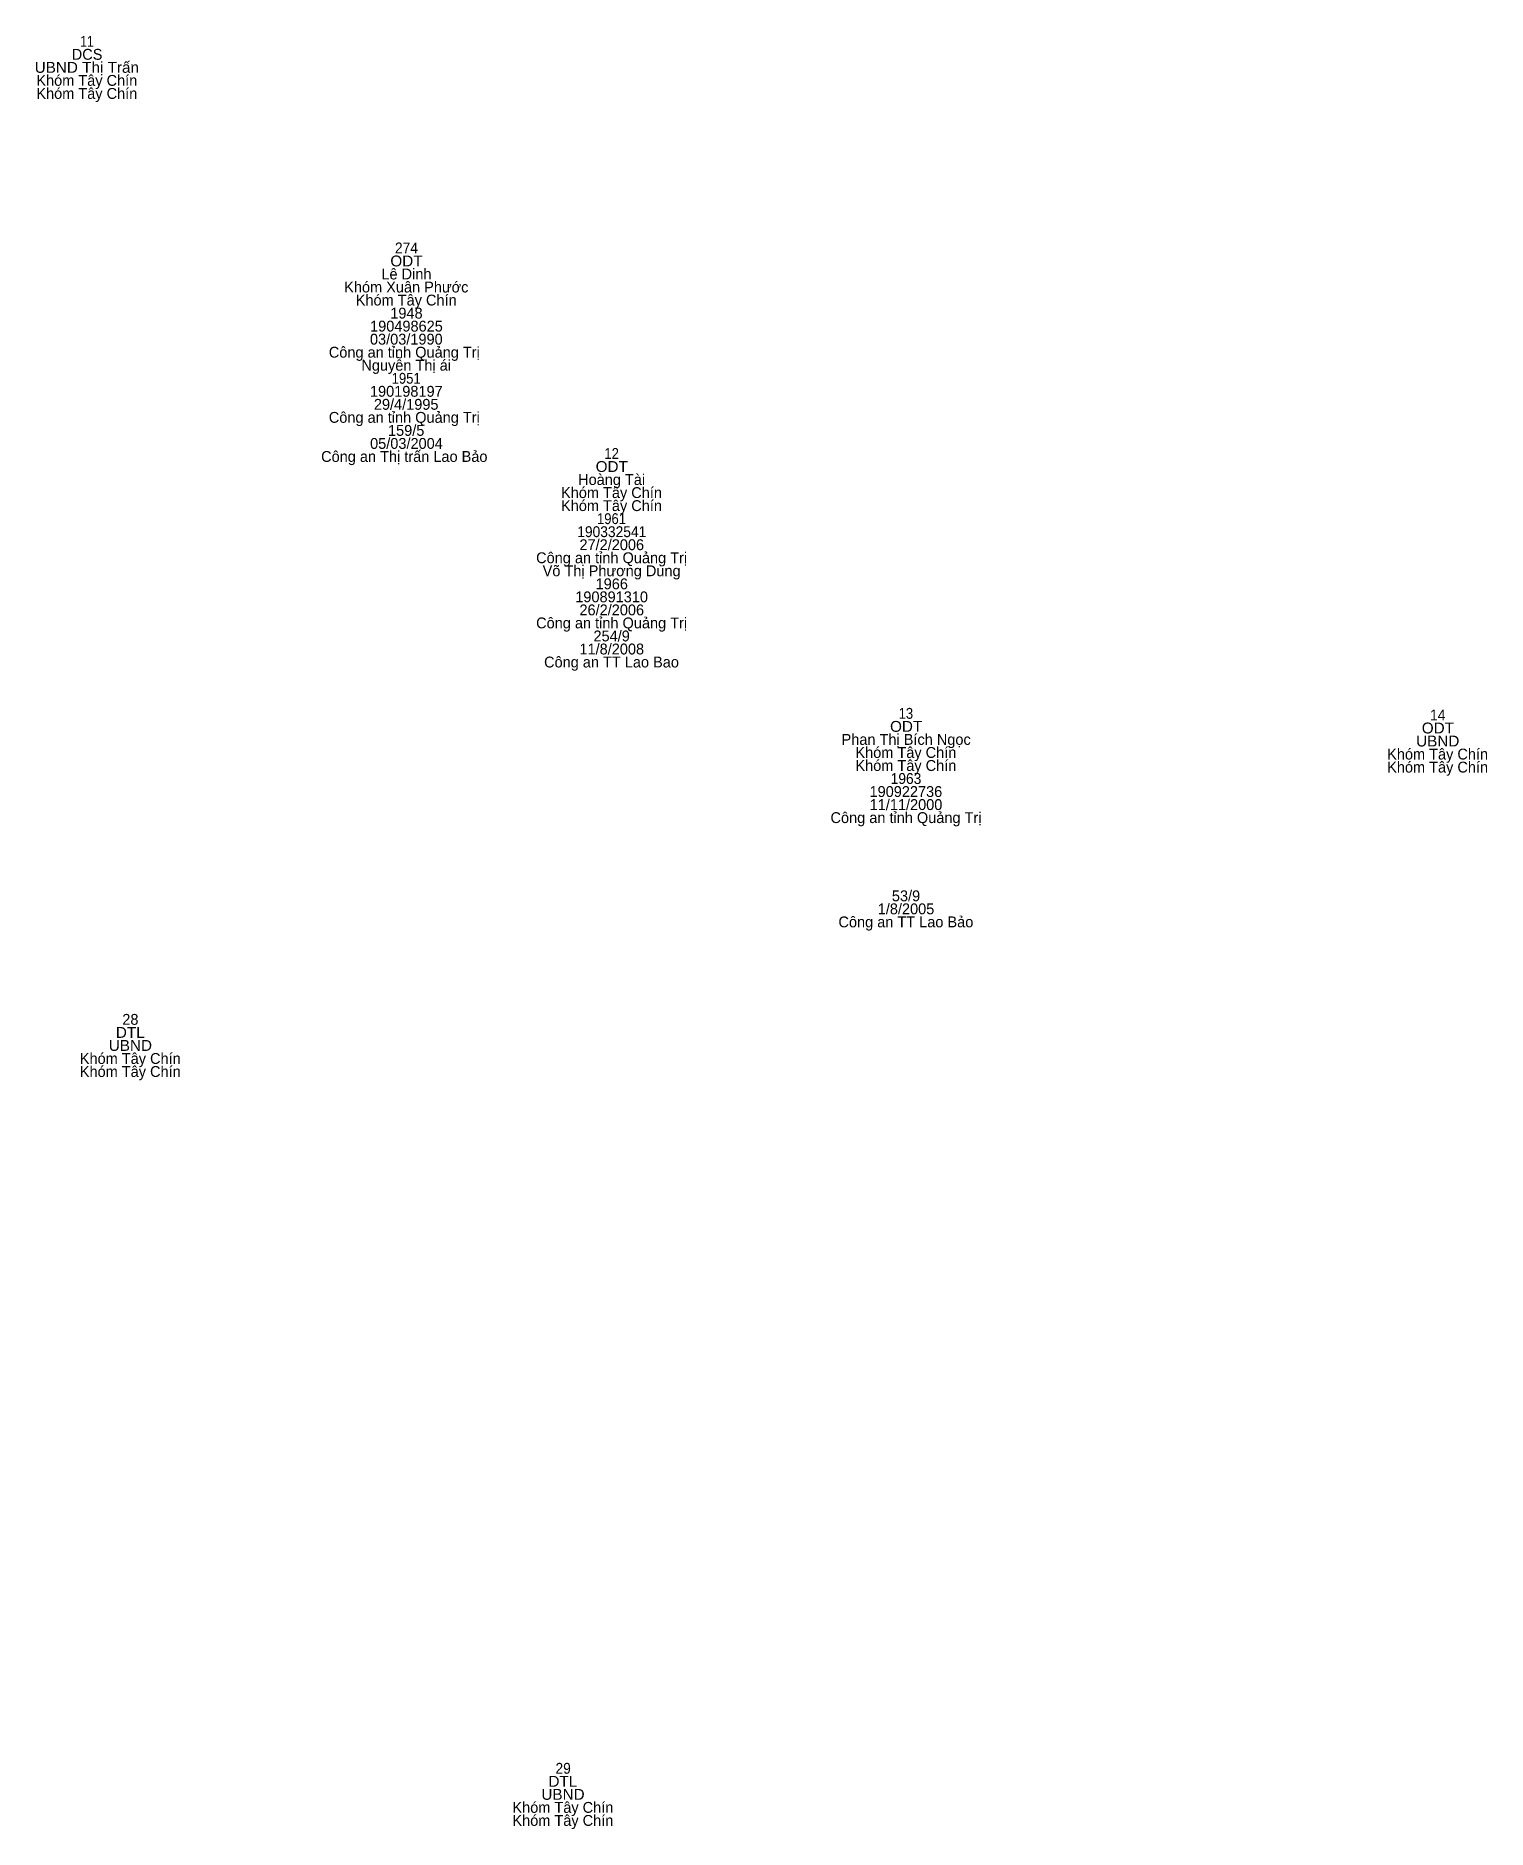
# Model space of a CAD drawing. Header units: metres. Extents: x 537000 to 537501, y 1838003 to 1838507.
# Drawn here: x 537007.3 to 537060.7, y 1838386.5 to 1838452.5 of the extents above; entities that cross this region are included whole.
import ezdxf
from ezdxf.enums import TextEntityAlignment as Align

# ---------------------------------------------------------------- set-up
doc = ezdxf.new("R2010")
doc.units = ezdxf.units.M
doc.header["$LTSCALE"] = 0.16
doc.layers.add('1', color=7, linetype='Continuous')

msp = doc.modelspace()

# ---------------------------------------------------------------- texts
at = {"layer": '1'}
for s, width, p in [('11', 0.85, (537009.18, 1838452.14)), ('UBND Thị Trấn', 1.05, (537009.175, 1838451.18)), ('ODT', 1.05, (537020.945, 1838444.05)), ('274', 0.95, (537020.945, 1838444.53)), ('1951', 0.9, (537020.935, 1838439.73)), ('12', 0.9, (537028.5, 1838436.96)), ('ODT', 1.05, (537028.505, 1838436.48)), ('190332541', 0.95, (537028.505, 1838434.08)), ('1961', 0.9, (537028.495, 1838434.56)), ('ODT', 1.05, (537039.345, 1838426.91)), ('13', 0.9, (537039.335, 1838427.39)), ('ODT', 1.05, (537058.925, 1838426.85)), ('14', 0.95, (537058.92, 1838427.33)), ('UBND', 1.05, (537058.92, 1838426.37)), ('1963', 0.95, (537039.34, 1838424.99)), ('DTL', 1.05, (537010.775, 1838415.64)), ('UBND', 1.05, (537010.78, 1838415.16)), ('29', 0.95, (537026.715, 1838388.54)), ('DTL', 1.05, (537026.705, 1838388.06)), ('UBND', 1.05, (537026.71, 1838387.58))]:
    msp.add_text(s, height=0.4, dxfattribs=dict(at, width=width)).set_placement(p, align=Align.CENTER)
for s, p in [('DCS', (537009.185, 1838451.66)), ('Khóm Tây Chín', (537009.175, 1838450.7)), ('Khóm Tây Chín', (537009.175, 1838450.22)), ('Lê Dinh', (537020.945, 1838443.57)), ('Khóm Xuân Phước', (537020.94, 1838443.09)), ('Khóm Tây Chín', (537020.935, 1838442.61)), ('1948', (537020.945, 1838442.13)), ('190498625', (537020.945, 1838441.65)), ('Công an tỉnh Quảng Trị ', (537020.94, 1838440.69)), ('03/03/1990', (537020.94, 1838441.17)), ('Nguyễn Thị ái', (537020.935, 1838440.21)), ('190198197', (537020.94, 1838439.25)), ('29/4/1995', (537020.935, 1838438.77)), ('Công an tỉnh Quảng Trị ', (537020.94, 1838438.29)), ('05/03/2004', (537020.945, 1838437.33)), ('159/5', (537020.935, 1838437.81)), ('Công an Thị trấn Lao Bảo ', (537020.94, 1838436.85)), ('Hoàng Tài', (537028.5, 1838436)), ('Khóm Tây Chín', (537028.495, 1838435.52)), ('Khóm Tây Chín', (537028.495, 1838435.04)), ('27/2/2006', (537028.505, 1838433.6)), ('Công an tỉnh Quảng Trị', (537028.5, 1838433.12)), ('Võ Thị Phương Dung', (537028.5, 1838432.64)), ('1966', (537028.505, 1838432.16)), ('190891310', (537028.5, 1838431.68)), ('Công an tỉnh Quảng Trị', (537028.5, 1838430.72)), ('26/2/2006', (537028.505, 1838431.2)), ('254/9', (537028.5, 1838430.24)), ('11/8/2008', (537028.505, 1838429.76)), ('Công an TT Lao Bao', (537028.495, 1838429.28)), ('Phan Thị Bích Ngọc', (537039.345, 1838426.43)), ('Khóm Tây Chín', (537039.335, 1838425.95)), ('Khóm Tây Chín', (537039.335, 1838425.47)), ('Khóm Tây Chín', (537058.915, 1838425.89)), ('Khóm Tây Chín', (537058.915, 1838425.41)), ('190922736', (537039.335, 1838424.51)), ('Công an tỉnh Quảng Trị', (537039.34, 1838423.55)), ('11/11/2000', (537039.34, 1838424.03)), ('1/8/2005', (537039.34, 1838420.19)), ('53/9', (537039.34, 1838420.67)), ('Công an TT Lao Bảo', (537039.335, 1838419.71)), ('28', (537010.78, 1838416.12)), ('Khóm Tây Chín', (537010.775, 1838414.68)), ('Khóm Tây Chín', (537010.775, 1838414.2)), ('Khóm Tây Chín', (537026.705, 1838387.1)), ('Khóm Tây Chín', (537026.705, 1838386.62))]:
    msp.add_text(s, height=0.4, dxfattribs=at).set_placement(p, align=Align.CENTER)

doc.saveas('drawing.dxf')
